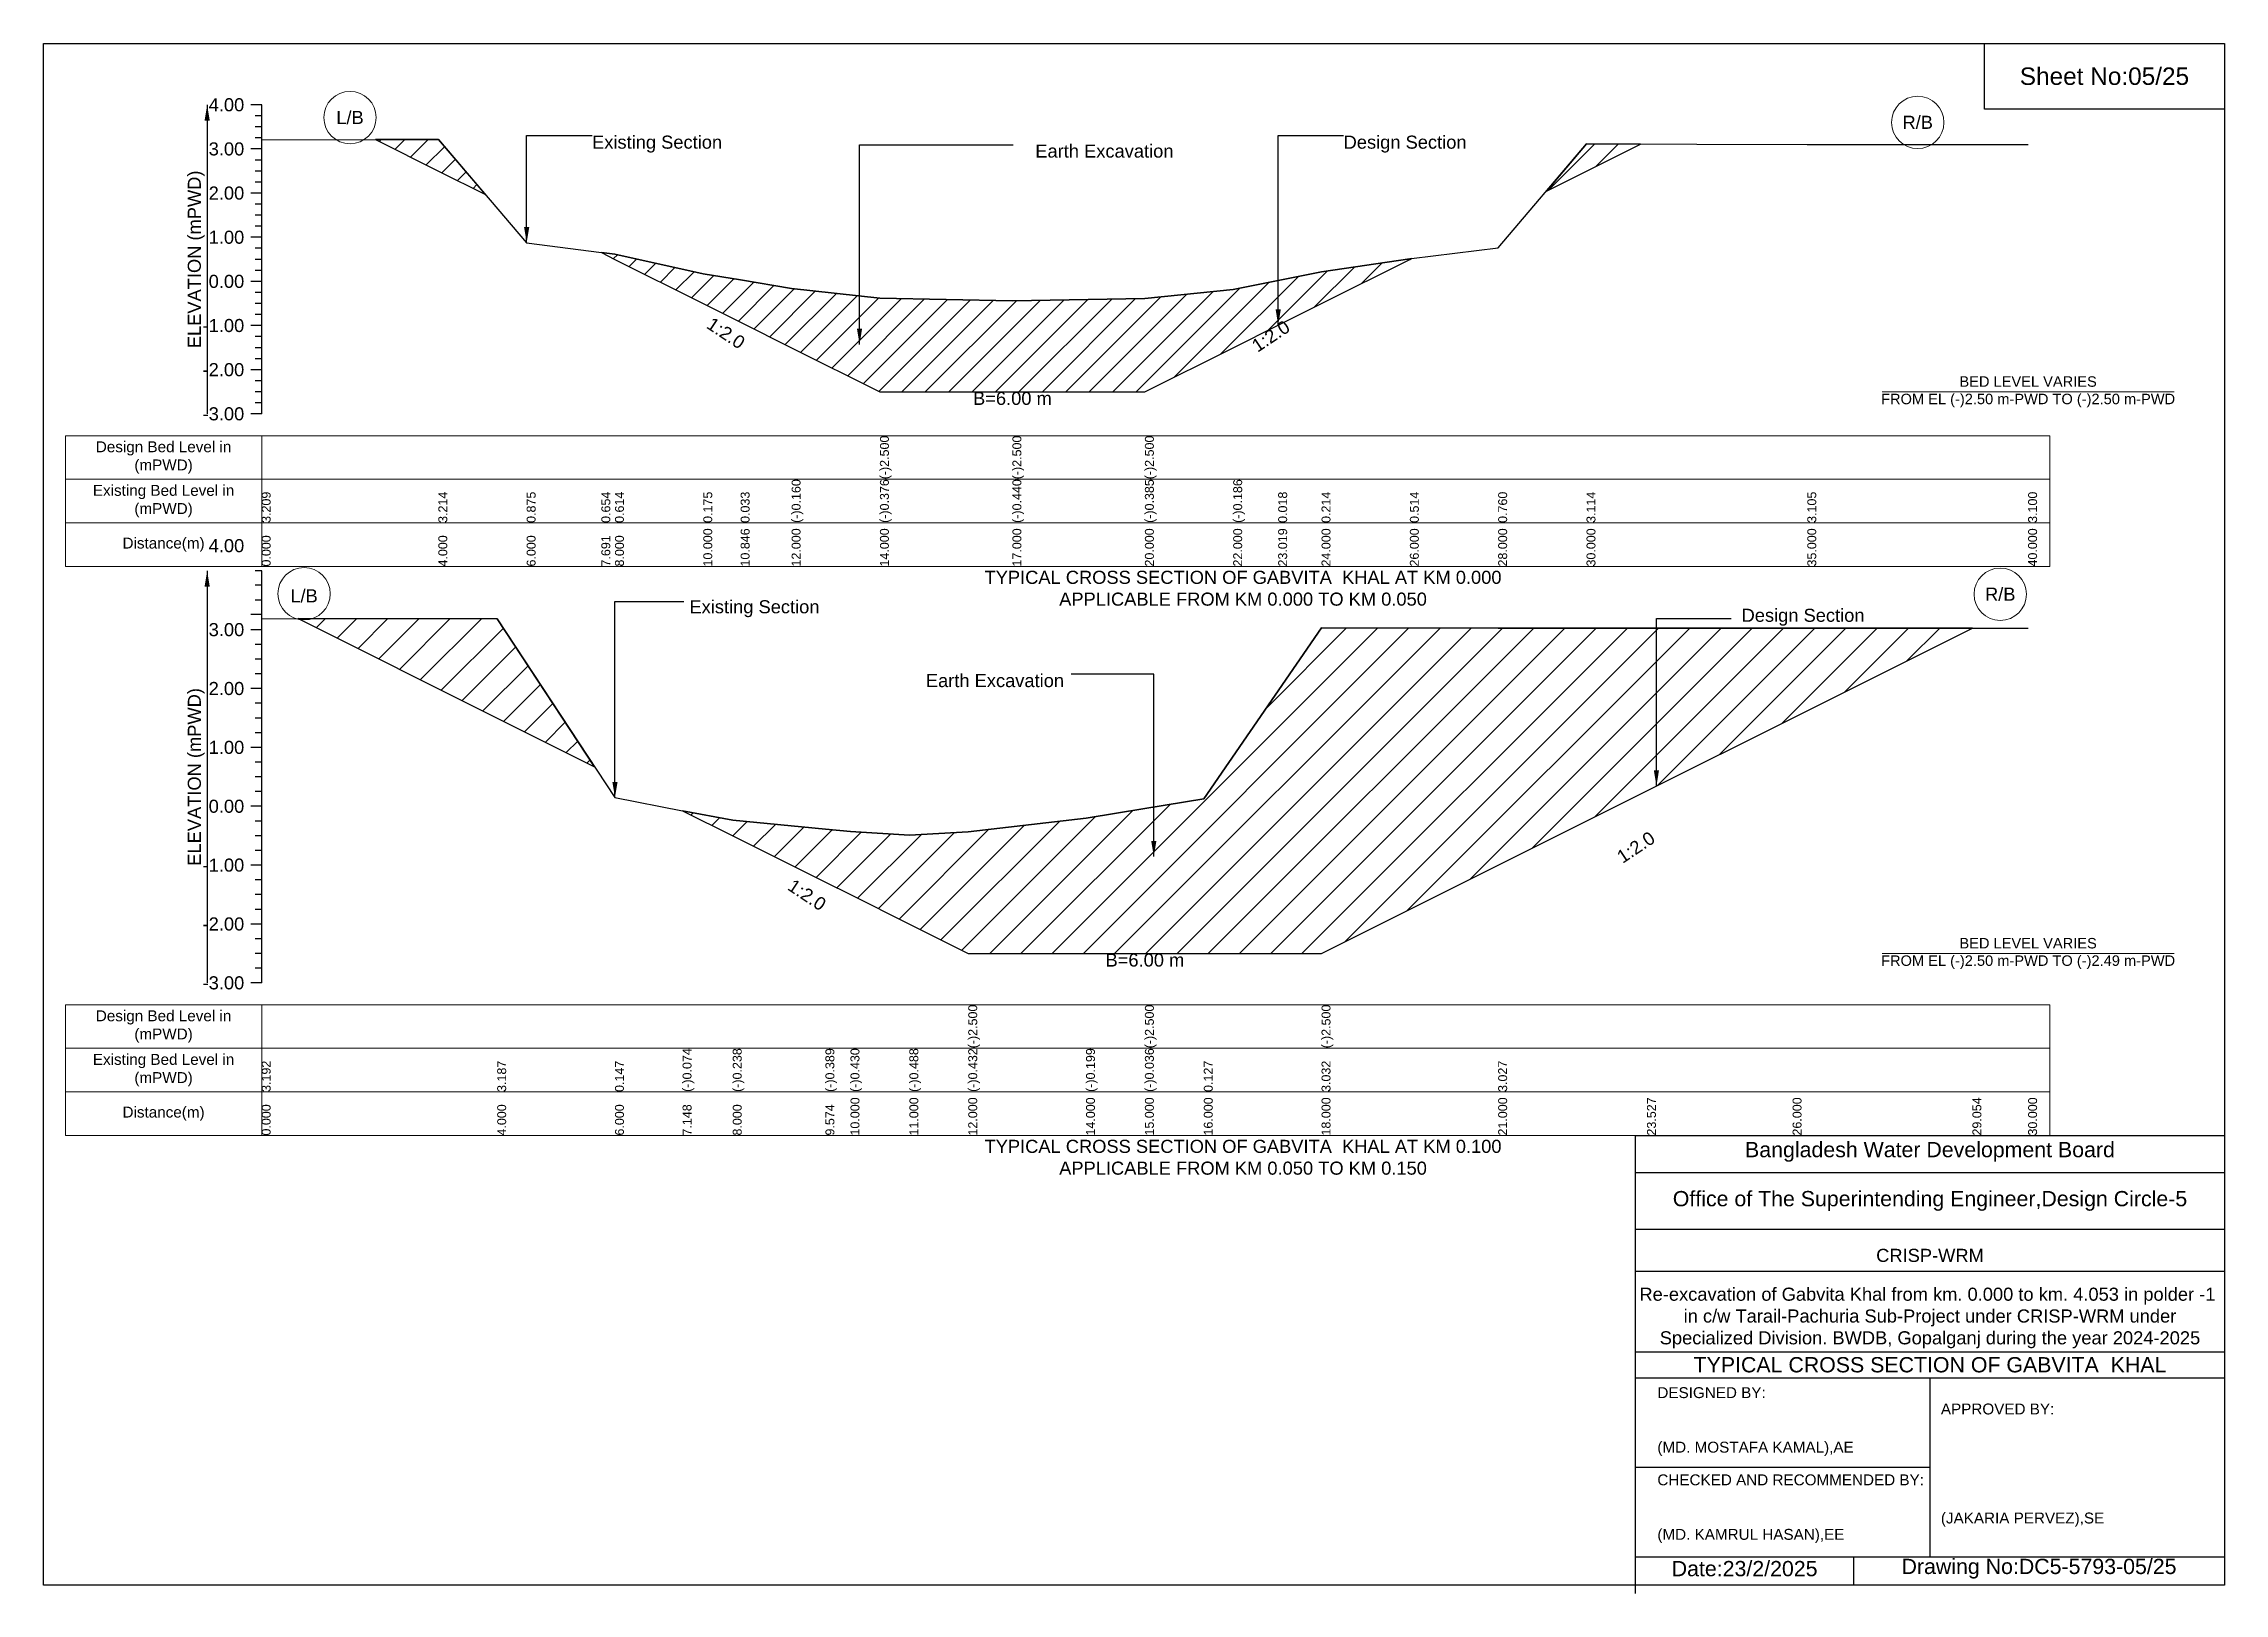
# Model space of a CAD drawing. Header units: feet. Extents: x 91000 to 358000, y -12982 to 34.
# Drawn here: x 140000 to 148000, y -5687 to 0 of the extents above; entities that cross this region are included whole.
import ezdxf

# ---------------------------------------------------------------- set-up
doc = ezdxf.new("R2010")
doc.units = ezdxf.units.FT
doc.header["$LTSCALE"] = 7
doc.header["$MEASUREMENT"] = 0
for name, color, linetype, lineweight in [('Cross section Data Border', 7, 'Continuous', 9), ('Cross Section Labels', 7, 'Continuous', 9), ('Existing_Bed_Level for Xsection', 7, 'Continuous', 25)]:
    doc.layers.add(name, color=color, linetype=linetype, lineweight=lineweight)
doc.styles.get("Standard").update_dxf_attribs({"font": 'arial.ttf'})
doc.dimstyles.get("Standard").update_dxf_attribs({"dimtxt": 0.18, "dimasz": 0.18, "dimexe": 0.18, "dimexo": 0.0625, "dimgap": 0.09, "dimtad": 0, "dimtih": 1, "dimtoh": 1, "dimdec": 4, "dimzin": 0, "dimdsep": 46, "dimtxsty": 'Standard', "dimcen": 0.09, "dimadec": 0, "dimazin": 0, "dimtfac": 1, "dimtdec": 4, "dimtofl": 0, "dimtmove": 0, "dimatfit": 3, "dimfxl": 1, "dimtolj": 1, "dimtzin": 0, "dimarcsym": 0})
pattern_1 = [(45, (0, 252.045), (-42.956737, 42.956737), [])]
pattern_2 = [(45, (0, 160), (-57.27565, 57.27565), [])]

msp = doc.modelspace()

# ---------------------------------------------------------------- texts
at = {"attachment_point": 5}
for s, insert, char_height in [('Sheet No:05/25', (147560, -120), 64), ('Bangladesh Water Development Board', (146920, -4066.6), 56), ('Office of The Superintending Engineer,Design Circle-5', (146920, -4246.6), 56)]:
    msp.add_mtext(s, dxfattribs=dict(at, insert=insert, char_height=char_height))
for s, insert, char_height, width, attachment_point in [('CRISP-WRM', (146920, -4446.6), 48, 2240, 5), ('Re-excavation of Gabvita Khal from km. 0.000 to km. 4.053 in polder -1  in c/w Tarail-Pachuria Sub-Project under CRISP-WRM under Specialized Division. BWDB, Gopalganj during the year 2024-2025', (146920, -4676), 48, 2160, 5), ('TYPICAL CROSS SECTION OF GABVITA  KHAL', (146920, -4848), 56, 2240, 5), ('DESIGNED BY:^J^J^J(MD. MOSTAFA KAMAL),AE', (145920, -5056), 40, 1120, 4), ('APPROVED BY:^J^J^J^J^J^J(JAKARIA PERVEZ),SE', (146960, -5216), 40, 1120, 4), ('CHECKED AND RECOMMENDED BY:^J^J^J(MD. KAMRUL HASAN),EE', (145920, -5376), 40, 1120, 4), ('Date:23/2/2025 ', (146240, -5596), 56, 1120, 5), ('Drawing No:DC5-5793-05/25', (147320, -5596), 56, 1760, 5)]:
    msp.add_mtext(s, dxfattribs=dict(insert=insert, char_height=char_height, width=width, attachment_point=attachment_point))
at = {"layer": 'Cross section Data Border', "char_height": 40, "width": 640, "attachment_point": 5}
for s, insert in [('Design Bed Level in (mPWD)', (140440, -1518.7)), ('Existing Bed Level in (mPWD)', (140440, -1678.7)), ('Distance(m)', (140440, -1838.7)), ('Design Bed Level in (mPWD)', (140440, -3606.6)), ('Existing Bed Level in (mPWD)', (140440, -3766.6)), ('Distance(m)', (140440, -3926.6))]:
    msp.add_mtext(s, dxfattribs=dict(at, insert=insert))
at = {"layer": 'Cross Section Labels'}
for s, insert, char_height, attachment_point in [('L/B', (141124, -271.4), 48, 5), ('R/B', (146875, -289.1), 48, 5), ('Existing Section', (142012, -337.6), 48, 1), ('Earth Excavation', (143638, -370.3), 48, 1), ('Design Section', (144769, -337.6), 48, 1), ('B=6.00 m', (143554, -1277.7), 48, 2), ('BED LEVEL VARIES ^JFROM EL (-)2.50 m-PWD TO (-)2.50 m-PWD', (147280, -1277.7), 38.4, 5), ('L/B', (140955.5, -2026.6), 48, 5), ('TYPICAL CROSS SECTION OF GABVITA  KHAL AT KM 0.000^JAPPLICABLE FROM KM 0.000 TO KM 0.050', (144400, -1998.7), 48, 5), ('R/B', (147177.8, -2020.4), 48, 5), ('Existing Section', (142369.2, -2042.4), 48, 1), ('Design Section', (146228.9, -2073.6), 48, 1), ('Earth Excavation', (143236.5, -2313.2), 48, 1), ('B=6.00 m', (144040, -3338.6), 48, 2), ('BED LEVEL VARIES ^JFROM EL (-)2.50 m-PWD TO (-)2.49 m-PWD', (147280, -3338.6), 38.4, 5), ('TYPICAL CROSS SECTION OF GABVITA  KHAL AT KM 0.100^JAPPLICABLE FROM KM 0.050 TO KM 0.150', (144400, -4086.6), 48, 5)]:
    msp.add_mtext(s, dxfattribs=dict(at, insert=insert, char_height=char_height, attachment_point=attachment_point))
at = {"layer": 'Cross Section Labels', "char_height": 48, "attachment_point": 2}
for insert, rotation in [((142516.5, -1042.4), 326.30993), ((144488.5, -1053.4), 33.69007), ((145827.8, -2928.7), 33.69007), ((142814, -3103.6), 326.30993)]:
    msp.add_mtext('1:2.0', dxfattribs=dict(at, insert=insert, rotation=rotation))
at = {"layer": 'Existing_Bed_Level for Xsection', "char_height": 48, "attachment_point": 6}
for s, insert in [('4.00', (140736, -224.7)), ('3.00', (140736, -386.7)), ('2.00', (140736, -548.7)), ('1.00', (140736, -710.7)), ('0.00', (140736, -872.7)), ('-1.00', (140736, -1034.7)), ('-2.00', (140736, -1196.7)), ('-3.00', (140736, -1358.7)), ('4.00', (140736, -1842.5)), ('3.00', (140736, -2150.6)), ('2.00', (140736, -2366.6)), ('1.00', (140736, -2582.6)), ('0.00', (140736, -2798.6)), ('-1.00', (140736, -3014.6)), ('-2.00', (140736, -3230.6)), ('-3.00', (140736, -3446.6))]:
    msp.add_mtext(s, dxfattribs=dict(at, insert=insert))
at = {"layer": 'Existing_Bed_Level for Xsection', "rotation": 90}
for s, insert, char_height, attachment_point in [('ELEVATION (mPWD)', (140560, -791.7), 48, 5), ('(-)2.500', (143068, -1598.7), 32.8, 1), ('(-)2.500', (143554, -1598.7), 32.8, 1), ('(-)2.500', (144040, -1598.7), 32.8, 1), ('3.209', (140800, -1758.7), 32.8, 1), ('3.214', (141448, -1758.7), 32.8, 1), ('0.875', (141772, -1758.7), 32.8, 1), ('0.654', (142046, -1758.7), 32.8, 1), ('0.614', (142096, -1758.7), 32.8, 1), ('0.175', (142420, -1758.7), 32.8, 1), ('0.033', (142557, -1758.7), 32.8, 1), ('(-)0.160', (142744, -1758.7), 32.8, 1), ('(-)0.376', (143068, -1758.7), 32.8, 1), ('(-)0.440', (143554, -1758.7), 32.8, 1), ('(-)0.385', (144040, -1758.7), 32.8, 1), ('(-)0.186', (144364, -1758.7), 32.8, 1), ('0.018', (144529, -1758.7), 32.8, 1), ('0.214', (144688, -1758.7), 32.8, 1), ('0.514', (145012, -1758.7), 32.8, 1), ('0.760', (145336, -1758.7), 32.8, 1), ('3.114', (145660, -1758.7), 32.8, 1), ('3.105', (146470, -1758.7), 32.8, 1), ('3.100', (147280, -1758.7), 32.8, 1), ('0.000', (140800, -1918.7), 32.8, 1), ('4.000', (141448, -1918.7), 32.8, 1), ('6.000', (141772, -1918.7), 32.8, 1), ('7.691', (142046, -1918.7), 32.8, 1), ('8.000', (142096, -1918.7), 32.8, 1), ('10.000', (142420, -1918.7), 32.8, 1), ('10.846', (142557, -1918.7), 32.8, 1), ('12.000', (142744, -1918.7), 32.8, 1), ('14.000', (143068, -1918.7), 32.8, 1), ('17.000', (143554, -1918.7), 32.8, 1), ('20.000', (144040, -1918.7), 32.8, 1), ('22.000', (144364, -1918.7), 32.8, 1), ('23.019', (144529, -1918.7), 32.8, 1), ('24.000', (144688, -1918.7), 32.8, 1), ('26.000', (145012, -1918.7), 32.8, 1), ('28.000', (145336, -1918.7), 32.8, 1), ('30.000', (145660, -1918.7), 32.8, 1), ('35.000', (146470, -1918.7), 32.8, 1), ('40.000', (147280, -1918.7), 32.8, 1), ('ELEVATION (mPWD)', (140560, -2690.6), 48, 5), ('(-)2.500', (143392, -3686.6), 32.8, 1), ('(-)2.500', (144040, -3686.6), 32.8, 1), ('(-)2.500', (144688, -3686.6), 32.8, 1), ('3.192', (140800, -3846.6), 32.8, 1), ('3.187', (141664, -3846.6), 32.8, 1), ('0.147', (142096, -3846.6), 32.8, 1), ('(-)0.074', (142344, -3846.6), 32.8, 1), ('(-)0.238', (142528, -3846.6), 32.8, 1), ('(-)0.389', (142868, -3846.6), 32.8, 1), ('(-)0.430', (142960, -3846.6), 32.8, 1), ('(-)0.488', (143176, -3846.6), 32.8, 1), ('(-)0.432', (143392, -3846.6), 32.8, 1), ('(-)0.199', (143824, -3846.6), 32.8, 1), ('(-)0.036', (144040, -3846.6), 32.8, 1), ('0.127', (144256, -3846.6), 32.8, 1), ('3.032', (144688, -3846.6), 32.8, 1), ('3.027', (145336, -3846.6), 32.8, 1), ('0.000', (140800, -4006.6), 32.8, 1), ('4.000', (141664, -4006.6), 32.8, 1), ('6.000', (142096, -4006.6), 32.8, 1), ('7.148', (142344, -4006.6), 32.8, 1), ('8.000', (142528, -4006.6), 32.8, 1), ('9.574', (142868, -4006.6), 32.8, 1), ('10.000', (142960, -4006.6), 32.8, 1), ('11.000', (143176, -4006.6), 32.8, 1), ('12.000', (143392, -4006.6), 32.8, 1), ('14.000', (143824, -4006.6), 32.8, 1), ('15.000', (144040, -4006.6), 32.8, 1), ('16.000', (144256, -4006.6), 32.8, 1), ('18.000', (144688, -4006.6), 32.8, 1), ('21.000', (145336, -4006.6), 32.8, 1), ('23.527', (145881.8, -4006.6), 32.8, 1), ('26.000', (146416, -4006.6), 32.8, 1), ('29.054', (147075.7, -4006.6), 32.8, 1), ('30.000', (147280, -4006.6), 32.8, 1)]:
    msp.add_mtext(s, dxfattribs=dict(at, insert=insert, char_height=char_height, attachment_point=attachment_point))

# ---------------------------------------------------------------- hatches: boundary and pattern name
at = {"layer": 'Existing_Bed_Level for Xsection'}
h = msp.add_hatch(dxfattribs=at)
h.set_pattern_fill('ANSI31', color=256, scale=486, style=0)
h.set_pattern_definition(pattern_1)
h.paths.add_polyline_path([(141217.2, -352.3), (141448, -467.7), (141620.8, -554.1), (141448, -352)])
h = msp.add_hatch(dxfattribs=at)
h.set_pattern_fill('ANSI31', color=256, scale=486, style=0)
h.set_pattern_definition(pattern_1)
h.paths.add_polyline_path([(145513.1, -541.1), (145660, -467.7), (145858.2, -368.6), (145660, -368.2)])
h = msp.add_hatch(dxfattribs=at)
h.set_pattern_fill('ANSI31', color=256, scale=486, style=0)
h.set_pattern_definition(pattern_1)
h.paths.add_polyline_path([(142046, -766.7), (142096, -791.7), (142420, -953.7), (142557, -1022.2), (142744, -1115.7), (143068, -1277.7), (143554, -1277.7), (144040, -1277.7), (144364, -1115.7), (144529, -1033.2), (144688, -953.7), (145012, -791.7), (145018, -788.7), (145012, -789.4), (144688, -838), (144529, -869.8), (144364, -902.8), (144040, -935), (143554, -944), (143068, -933.6), (142744, -898.6), (142557, -867.3), (142420, -844.3), (142096, -773.2)])
h = msp.add_hatch(dxfattribs=at)
h.set_pattern_fill('ANSI31', color=256, scale=648, style=0)
h.set_pattern_definition(pattern_2)
h.paths.add_polyline_path([(140933.4, -2109.3), (141664, -2474.6), (142021.2, -2653.2), (141664, -2110.2)])
h = msp.add_hatch(dxfattribs=at)
h.set_pattern_fill('ANSI31', color=256, scale=648, style=0)
h.set_pattern_definition(pattern_2)
h.paths.add_polyline_path([(142344, -2814.6), (142528, -2906.6), (142868, -3076.6), (142960, -3122.6), (143176, -3230.6), (143392, -3338.6), (143824, -3338.6), (144040, -3338.6), (144256, -3338.6), (144688, -3338.6), (145336, -3014.6), (145881.8, -2741.7), (146416, -2474.6), (147075.7, -2144.8), (146416, -2144.8), (145881.8, -2144.8), (145336, -2144.8), (144688, -2143.7), (144256, -2771.2), (144040, -2806.4), (143824, -2841.6), (143392, -2891.9), (143176, -2904), (142960, -2891.5), (142868, -2882.6), (142528, -2850)])

# ---------------------------------------------------------------- linework, layer by layer
for points in [[(140000, 0), (148000, 0), (148000, -5656), (140000, -5656)], [(147120, 0), (148000, 0), (148000, -240), (147120, -240)]]:
    msp.add_lwpolyline(points, close=True)
for points in [[(145840, -5686.6), (145840, -4006.6), (148000, -4006.6)], [(145840, -4142.6), (148000, -4142.6)], [(145840, -4350.6), (148000, -4350.6)], [(145840, -4504), (148000, -4504)], [(145840, -4800), (148000, -4800)], [(145840, -4896), (148000, -4896)], [(146920, -4896), (146920, -5552)], [(145840, -5224), (146920, -5224)], [(145840, -5552), (148000, -5552)], [(146640, -5552), (146640, -5656)]]:
    msp.add_lwpolyline(points)
at = {"layer": 'Cross section Data Border'}
for points in [[(140080, -1438.7), (147360, -1438.7), (147360, -1918.7), (140080, -1918.7)], [(140080, -3526.6), (147360, -3526.6), (147360, -4006.6), (140080, -4006.6)]]:
    msp.add_lwpolyline(points, close=True, dxfattribs=at)
for points in [[(140800, -1438.7), (140800, -1918.7)], [(140080, -1598.7), (147360, -1598.7)], [(140080, -1758.7), (147360, -1758.7)], [(140800, -3526.6), (140800, -4006.6)], [(140080, -3686.6), (147360, -3686.6)], [(140080, -3846.6), (147360, -3846.6)]]:
    msp.add_lwpolyline(points, dxfattribs=at)
at = {"layer": 'Cross Section Labels'}
for points in [[(146744.2, -1277.7), (147815.8, -1277.7)], [(146744.2, -3338.6), (147815.8, -3338.6)]]:
    msp.add_lwpolyline(points, dxfattribs=at)
for centre in [(141124, -271.4), (146875, -289.1), (140955.5, -2018.5), (147177.8, -2020.4)]:
    msp.add_circle(centre, 96, dxfattribs=at)
at = {"layer": 'Existing_Bed_Level for Xsection'}
for points in [[(140800, -224.7), (140760, -224.7)], [(140800, -1358.7), (140800, -1196.7), (140800, -1034.7), (140800, -872.7), (140800, -710.7), (140800, -548.7), (140800, -386.7), (140800, -224.7)], [(140800, -265.2), (140776, -265.2)], [(140800, -305.7), (140776, -305.7)], [(140800, -386.7), (140760, -386.7)], [(140800, -346.2), (140776, -346.2)], [(140800, -352.8), (141448, -352), (141772, -730.9), (142046, -766.7), (142096, -773.2), (142420, -844.3), (142557, -867.3), (142744, -898.6), (143068, -933.6), (143068, -933.6), (143554, -944), (143554, -944), (144040, -935), (144040, -935), (144364, -902.8), (144529, -869.8), (144688, -838), (145012, -789.4), (145018, -788.7), (145336, -749.6), (145660, -368.2), (146470, -369.7), (147280, -370.5)], [(140800, -427.2), (140776, -427.2)], [(140800, -467.7), (140776, -467.7)], [(140800, -548.7), (140760, -548.7)], [(140800, -508.2), (140776, -508.2)], [(140800, -589.2), (140776, -589.2)], [(140800, -629.7), (140776, -629.7)], [(140800, -710.7), (140760, -710.7)], [(140800, -670.2), (140776, -670.2)], [(140800, -751.2), (140776, -751.2)], [(140800, -791.7), (140776, -791.7)], [(140800, -872.7), (140760, -872.7)], [(140800, -832.2), (140776, -832.2)], [(140800, -913.2), (140776, -913.2)], [(140800, -953.7), (140776, -953.7)], [(140800, -1034.7), (140760, -1034.7)], [(140800, -994.2), (140776, -994.2)], [(140800, -1075.2), (140776, -1075.2)], [(140800, -1115.7), (140776, -1115.7)], [(140800, -1196.7), (140760, -1196.7)], [(140800, -1156.2), (140776, -1156.2)], [(140800, -1237.2), (140776, -1237.2)], [(140800, -1277.7), (140776, -1277.7)], [(140800, -1358.7), (140760, -1358.7)], [(140800, -1318.2), (140776, -1318.2)], [(140800, -1934.6), (140776, -1934.6)], [(140800, -1986.6), (140776, -1986.6)], [(140800, -3446.6), (140800, -3230.6), (140800, -3014.6), (140800, -2798.6), (140800, -2582.6), (140800, -2366.6), (140800, -2150.6), (140800, -1934.6)], [(140800, -2042.6), (140776, -2042.6)], [(140800, -2094.6), (140760, -2094.6)], [(140800, -2150.6), (140760, -2150.6)], [(140800, -2109.1), (141664, -2110.2), (142096, -2766.8), (142344, -2814.6), (142528, -2850), (142868, -2882.6), (142960, -2891.5), (143176, -2904), (143392, -2891.9), (143392, -2891.9), (143824, -2841.6), (144040, -2806.4), (144040, -2806.4), (144256, -2771.2), (144688, -2143.7), (144688, -2143.7), (145336, -2144.8), (145881.8, -2144.8), (146416, -2144.8), (147075.7, -2144.8), (147280, -2144.8)], [(140800, -2204.6), (140776, -2204.6)], [(140800, -2258.6), (140776, -2258.6)], [(140800, -2312.6), (140776, -2312.6)], [(140800, -2366.6), (140760, -2366.6)], [(140800, -2420.6), (140776, -2420.6)], [(140800, -2474.6), (140776, -2474.6)], [(140800, -2528.6), (140776, -2528.6)], [(140800, -2582.6), (140760, -2582.6)], [(140800, -2636.6), (140776, -2636.6)], [(140800, -2690.6), (140776, -2690.6)], [(140800, -2798.6), (140760, -2798.6)], [(140800, -2744.6), (140776, -2744.6)], [(140800, -2852.6), (140776, -2852.6)], [(140800, -2906.6), (140776, -2906.6)], [(140800, -3014.6), (140760, -3014.6)], [(140800, -2960.6), (140776, -2960.6)], [(140800, -3068.6), (140776, -3068.6)], [(140800, -3122.6), (140776, -3122.6)], [(140800, -3176.6), (140776, -3176.6)], [(140800, -3230.6), (140760, -3230.6)], [(140800, -3284.6), (140776, -3284.6)], [(140800, -3338.6), (140776, -3338.6)], [(140800, -3392.6), (140776, -3392.6)], [(140800, -3446.6), (140760, -3446.6)]]:
    msp.add_lwpolyline(points, dxfattribs=at)
for points in [[(141217.2, -352.3), (141448, -467.7), (141620.8, -554.1), (141448, -352)], [(145513.1, -541.1), (145660, -467.7), (145858.2, -368.6), (145660, -368.2)], [(142046, -766.7), (142046, -766.7), (142096, -791.7), (142420, -953.7), (142557, -1022.2), (142744, -1115.7), (143068, -1277.7), (143068, -1277.7), (143554, -1277.7), (143554, -1277.7), (144040, -1277.7), (144040, -1277.7), (144364, -1115.7), (144529, -1033.2), (144688, -953.7), (145012, -791.7), (145018, -788.7), (145018, -788.7), (145018, -788.7), (145012, -789.4), (144688, -838), (144529, -869.8), (144364, -902.8), (144040, -935), (144040, -935), (143554, -944), (143554, -944), (143068, -933.6), (143068, -933.6), (142744, -898.6), (142557, -867.3), (142420, -844.3), (142096, -773.2), (142046, -766.7)], [(140933.4, -2109.3), (141664, -2474.6), (142021.2, -2653.2), (141664, -2110.2)], [(142344, -2814.6), (142344, -2814.6), (142528, -2906.6), (142868, -3076.6), (142960, -3122.6), (143176, -3230.6), (143392, -3338.6), (143392, -3338.6), (143824, -3338.6), (144040, -3338.6), (144040, -3338.6), (144256, -3338.6), (144688, -3338.6), (144688, -3338.6), (145336, -3014.6), (145881.8, -2741.7), (146416, -2474.6), (147075.7, -2144.8), (147075.7, -2144.8), (147075.7, -2144.8), (146416, -2144.8), (145881.8, -2144.8), (145336, -2144.8), (144688, -2143.7), (144688, -2143.7), (144256, -2771.2), (144040, -2806.4), (144040, -2806.4), (143824, -2841.6), (143392, -2891.9), (143392, -2891.9), (143176, -2904), (142960, -2891.5), (142868, -2882.6), (142528, -2850), (142344, -2814.6)]]:
    msp.add_lwpolyline(points, close=True, dxfattribs=at)

msp.set_redraw_order([(e.dxf.handle, doc.entitydb.next_handle()) for e in msp.query("TEXT MTEXT ATTDEF DIMENSION ARC_DIMENSION")])  # texts and dimensions are drawn at this point

# ---------------------------------------------------------------- leaders
at = {"layer": 'Cross Section Labels', "annotation_type": 0, "has_hookline": 1}
for points, hookline_direction, text_width in [([(141772, -730.9), (141772, -337.6), (142011.9, -337.6)], 0, 467.2), ([(142993.2, -1103.5), (142993.2, -371.8), (143556.7, -371.8)], 0, 497), ([(144529, -1033.2), (144529, -337.6), (144768.9, -337.6)], 0, 441.2), ([(142096, -2766.8), (142096, -2047), (142348.7, -2047)], 0, 467.2), ([(145916.5, -2724.3), (145916.5, -2109), (146190.5, -2109)], 0, 441.2), ([(144072.7, -2983.1), (144072.7, -2313.2), (143769.1, -2313.2)], 1, 497)]:
    msp.add_leader(points, dimstyle='Standard', override={"dimasz": 57.6}, dxfattribs=dict(at, hookline_direction=hookline_direction, text_width=text_width))
at = {"layer": 'Existing_Bed_Level for Xsection'}
for points in [[(140600, -224.7), (140600, -1358.7)], [(140600, -1934.6), (140600, -3446.6)]]:
    msp.add_leader(points, dimstyle='Standard', override={"dimasz": 57.6}, dxfattribs=at)

doc.saveas('drawing.dxf')
